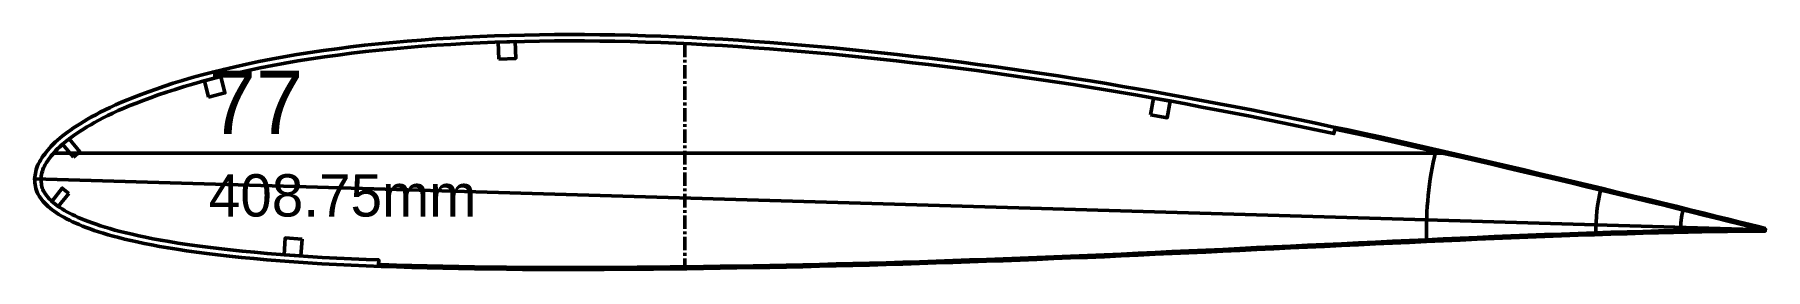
# Model space of a CAD drawing. Header units: metres. Extents: x -3 to 1074, y -15727 to -22.
# Drawn here: x -0.2 to 408.3, y -15527.5 to -15472 of the extents above; entities that cross this region are included whole.
import ezdxf
from ezdxf.enums import TextEntityAlignment as Align

# ---------------------------------------------------------------- set-up
doc = ezdxf.new("R2010")
doc.units = ezdxf.units.M
doc.linetypes.add('CENTER', pattern=[5.08, 3.175, -0.635, 0.635, -0.635])
doc.layers.add('Layer', color=7, linetype='Continuous', lineweight=50)

msp = doc.modelspace()

# ---------------------------------------------------------------- texts
at = {"layer": 'Layer'}
msp.add_text('77', height=15, dxfattribs=at).set_placement((40.87, -15500), align=Align.BOTTOM_LEFT)
msp.add_text('408.75mm', height=10, dxfattribs=at).set_placement((40.87, -15505), align=Align.TOP_LEFT)

# ---------------------------------------------------------------- linework, layer by layer
at = {"layer": 'Layer', "linetype": 'CENTER'}
msp.add_line((153.28, -15474.1), (153.28, -15526.9), dxfattribs=at)
at = {"layer": 'Layer'}
for p, q in [((332.16, -15500), (4.24, -15500)), ((-0.25, -15506.12), (408.33, -15518.12))]:
    msp.add_line(p, q, dxfattribs=at)
for points in [[(408.34, -15517.8), (406.94, -15517.46), (404.7, -15516.91), (402.27, -15516.3), (399.66, -15515.65), (396.87, -15514.96), (393.92, -15514.23), (390.8, -15513.46), (387.56, -15512.65), (384.2, -15511.82), (380.74, -15510.99), (377.2, -15510.15), (373.6, -15509.29), (369.96, -15508.4), (366.29, -15507.51), (362.59, -15506.62), (358.86, -15505.74), (355.12, -15504.88), (351.37, -15503.99), (347.61, -15503.1), (343.85, -15502.21), (340.08, -15501.33), (336.3, -15500.46), (332.52, -15499.62), (328.73, -15498.77), (324.95, -15497.9), (321.17, -15497.03), (317.39, -15496.17), (313.6, -15495.34), (309.8, -15494.53), (306, -15493.75), (302.2, -15492.95), (298.41, -15492.15), (294.61, -15491.35), (290.82, -15490.56), (287.02, -15489.8), (283.21, -15489.07), (279.41, -15488.35), (275.6, -15487.63), (271.8, -15486.9), (268, -15486.2), (264.2, -15485.51), (260.39, -15484.85), (256.58, -15484.21), (252.78, -15483.57), (248.97, -15482.94), (245.17, -15482.32), (241.37, -15481.72), (237.56, -15481.15), (233.76, -15480.61), (229.96, -15480.07), (226.16, -15479.54), (222.36, -15479.02), (218.57, -15478.51), (214.78, -15478.04), (210.98, -15477.58), (207.2, -15477.14), (203.41, -15476.7), (199.63, -15476.28), (195.86, -15475.87), (192.09, -15475.49), (188.32, -15475.13), (184.56, -15474.79), (180.81, -15474.46), (177.06, -15474.14), (173.32, -15473.85), (169.6, -15473.57), (165.89, -15473.32), (162.2, -15473.08), (158.53, -15472.87), (154.87, -15472.68), (151.23, -15472.51), (147.6, -15472.36), (143.97, -15472.24), (140.36, -15472.14), (136.76, -15472.06), (133.17, -15472), (129.58, -15471.97), (126.01, -15471.96), (122.45, -15471.97), (118.91, -15472.01), (115.37, -15472.08), (111.85, -15472.17), (108.35, -15472.29), (104.86, -15472.43), (101.38, -15472.59), (97.93, -15472.79), (94.49, -15473), (91.08, -15473.25), (87.68, -15473.53), (84.32, -15473.83), (80.97, -15474.15), (77.66, -15474.5), (74.38, -15474.89), (71.14, -15475.32), (67.94, -15475.77), (64.78, -15476.23), (61.67, -15476.71), (58.62, -15477.22), (55.62, -15477.78), (52.7, -15478.36), (49.85, -15478.97), (47.08, -15479.6), (44.4, -15480.22), (41.8, -15480.84), (39.31, -15481.48), (36.92, -15482.14), (34.64, -15482.82), (32.47, -15483.49), (30.41, -15484.17), (28.46, -15484.84), (26.62, -15485.49), (24.88, -15486.13), (23.24, -15486.76), (21.69, -15487.37), (20.24, -15487.98), (18.88, -15488.58), (17.6, -15489.18), (16.39, -15489.77), (15.26, -15490.34), (14.19, -15490.91), (13.19, -15491.46), (12.24, -15492.01), (11.34, -15492.54), (10.49, -15493.05), (9.69, -15493.56), (8.93, -15494.06), (8.21, -15494.56), (7.53, -15495.05), (6.88, -15495.54), (6.28, -15496.02), (5.7, -15496.49), (5.16, -15496.97), (4.64, -15497.44), (4.15, -15497.9), (3.7, -15498.37), (3.26, -15498.84), (2.86, -15499.3), (2.48, -15499.76), (2.13, -15500.22), (1.8, -15500.68), (1.49, -15501.13), (1.2, -15501.59), (0.94, -15502.04), (0.69, -15502.5), (0.47, -15502.95), (0.28, -15503.41), (0.13, -15503.87), (0.02, -15504.33), (-0.07, -15504.79), (-0.15, -15505.25), (-0.21, -15505.68), (-0.25, -15506.12), (-0.21, -15506.56), (-0.18, -15507), (-0.14, -15507.46), (-0.07, -15507.92), (0.04, -15508.38), (0.18, -15508.84), (0.36, -15509.3), (0.58, -15509.75), (0.84, -15510.18), (1.12, -15510.6), (1.44, -15511.02), (1.78, -15511.43), (2.14, -15511.84), (2.53, -15512.24), (2.95, -15512.64), (3.4, -15513.02), (3.88, -15513.4), (4.38, -15513.77), (4.91, -15514.13), (5.47, -15514.49), (6.05, -15514.84), (6.67, -15515.19), (7.32, -15515.54), (8, -15515.89), (8.71, -15516.23), (9.46, -15516.58), (10.25, -15516.92), (11.08, -15517.25), (11.95, -15517.59), (12.87, -15517.93), (13.85, -15518.27), (14.87, -15518.62), (15.96, -15518.96), (17.11, -15519.31), (18.32, -15519.65), (19.62, -15519.99), (20.99, -15520.33), (22.45, -15520.67), (24, -15521.02), (25.65, -15521.38), (27.41, -15521.73), (29.27, -15522.08), (31.26, -15522.42), (33.36, -15522.76), (35.59, -15523.09), (37.95, -15523.4), (40.43, -15523.73), (43.03, -15524.07), (45.75, -15524.39), (48.59, -15524.69), (51.53, -15524.97), (54.58, -15525.23), (57.71, -15525.47), (60.93, -15525.71), (64.22, -15525.95), (67.58, -15526.17), (71, -15526.36), (74.47, -15526.53), (77.99, -15526.67), (81.55, -15526.8), (85.15, -15526.93), (88.78, -15527.05), (92.45, -15527.15), (96.14, -15527.23), (99.86, -15527.29), (103.6, -15527.35), (107.36, -15527.41), (111.15, -15527.46), (114.95, -15527.5), (118.77, -15527.52), (122.6, -15527.52), (126.45, -15527.52), (130.32, -15527.51), (134.19, -15527.5), (138.08, -15527.48), (141.98, -15527.46), (145.89, -15527.43), (149.8, -15527.39), (153.73, -15527.34), (157.65, -15527.29), (161.57, -15527.23), (165.49, -15527.17), (169.41, -15527.1), (173.31, -15527.04), (177.22, -15526.96), (181.13, -15526.88), (185.05, -15526.78), (188.97, -15526.68), (192.9, -15526.57), (196.83, -15526.48), (200.76, -15526.38), (204.7, -15526.27), (208.65, -15526.14), (212.59, -15525.99), (216.55, -15525.86), (220.51, -15525.73), (224.47, -15525.6), (228.43, -15525.47), (232.4, -15525.32), (236.37, -15525.14), (240.35, -15524.96), (244.33, -15524.8), (248.31, -15524.66), (252.3, -15524.5), (256.29, -15524.33), (260.28, -15524.13), (264.27, -15523.93), (268.26, -15523.75), (272.26, -15523.58), (276.26, -15523.41), (280.26, -15523.22), (284.26, -15523.01), (288.26, -15522.81), (292.26, -15522.61), (296.27, -15522.42), (300.28, -15522.25), (304.28, -15522.08), (308.29, -15521.88), (312.3, -15521.68), (316.3, -15521.48), (320.31, -15521.29), (324.31, -15521.11), (328.32, -15520.94), (332.32, -15520.76), (336.32, -15520.57), (340.32, -15520.38), (344.31, -15520.2), (348.3, -15520.04), (352.28, -15519.89), (356.24, -15519.74), (360.19, -15519.59), (364.12, -15519.44), (368.02, -15519.31), (371.89, -15519.18), (375.7, -15519.06), (379.45, -15518.96), (383.11, -15518.87), (386.66, -15518.78), (390.09, -15518.7), (393.36, -15518.63), (396.45, -15518.58), (399.36, -15518.53), (402.07, -15518.49), (404.58, -15518.46), (406.89, -15518.44), (408.32, -15518.43)], [(408.23, -15518.24), (406.83, -15517.9), (404.59, -15517.34), (402.16, -15516.73), (399.55, -15516.08), (396.77, -15515.4), (393.81, -15514.67), (390.7, -15513.89), (387.45, -15513.09), (384.09, -15512.26), (380.63, -15511.43), (377.09, -15510.59), (373.5, -15509.72), (369.86, -15508.84), (366.18, -15507.95), (362.49, -15507.06), (358.76, -15506.18), (355.02, -15505.32), (351.27, -15504.43), (347.51, -15503.54), (343.75, -15502.65), (339.98, -15501.76), (336.2, -15500.9), (332.42, -15500.06), (328.63, -15499.21), (324.85, -15498.34), (321.07, -15497.47), (317.29, -15496.61), (313.5, -15495.78), (309.71, -15494.97), (306.72, -15494.36), (306.5, -15495.38), (305.69, -15495.22), (301.89, -15494.42), (298.1, -15493.61), (294.31, -15492.82), (290.52, -15492.03), (286.73, -15491.28), (282.93, -15490.54), (279.13, -15489.83), (275.32, -15489.1), (271.53, -15488.38), (267.73, -15487.67), (263.94, -15486.99), (260.14, -15486.33), (256.33, -15485.69), (252.53, -15485.05), (248.73, -15484.42), (244.94, -15483.8), (241.14, -15483.2), (237.35, -15482.64), (233.55, -15482.09), (229.75, -15481.56), (225.95, -15481.02), (222.17, -15480.5), (218.38, -15480), (214.6, -15479.53), (210.81, -15479.07), (207.03, -15478.63), (203.25, -15478.19), (199.47, -15477.77), (195.71, -15477.37), (191.95, -15476.98), (188.19, -15476.63), (184.43, -15476.28), (180.68, -15475.96), (176.94, -15475.64), (173.21, -15475.34), (169.5, -15475.07), (165.8, -15474.81), (162.12, -15474.58), (158.45, -15474.37), (154.8, -15474.18), (151.17, -15474), (147.55, -15473.86), (143.93, -15473.74), (140.33, -15473.64), (136.73, -15473.56), (133.15, -15473.5), (129.58, -15473.47), (126.02, -15473.46), (122.47, -15473.47), (118.93, -15473.51), (115.41, -15473.58), (111.9, -15473.67), (108.41, -15473.79), (104.93, -15473.93), (101.47, -15474.09), (98.02, -15474.28), (94.6, -15474.5), (91.2, -15474.74), (87.82, -15475.02), (84.46, -15475.32), (81.13, -15475.64), (77.84, -15475.99), (74.58, -15476.38), (71.35, -15476.8), (68.16, -15477.25), (65.01, -15477.71), (61.92, -15478.19), (58.89, -15478.7), (55.92, -15479.25), (53.01, -15479.83), (50.18, -15480.44), (47.42, -15481.06), (44.75, -15481.68), (42.17, -15482.29), (39.71, -15482.93), (37.34, -15483.58), (35.09, -15484.25), (32.94, -15484.92), (30.9, -15485.59), (28.96, -15486.25), (27.14, -15486.9), (25.41, -15487.53), (23.79, -15488.15), (22.27, -15488.75), (20.85, -15489.35), (19.51, -15489.94), (18.25, -15490.53), (17.07, -15491.1), (15.96, -15491.67), (14.92, -15492.22), (13.93, -15492.77), (13, -15493.3), (12.12, -15493.82), (11.29, -15494.32), (10.51, -15494.81), (9.78, -15495.3), (9.09, -15495.78), (8.43, -15496.25), (7.81, -15496.71), (7.23, -15497.17), (6.69, -15497.62), (6.17, -15498.07), (5.68, -15498.52), (5.22, -15498.95), (4.8, -15499.39), (4.39, -15499.82), (4.02, -15500.25), (3.67, -15500.68), (3.34, -15501.1), (3.04, -15501.51), (2.76, -15501.93), (2.5, -15502.34), (2.26, -15502.76), (2.04, -15503.15), (1.86, -15503.52), (1.71, -15503.87), (1.59, -15504.24), (1.49, -15504.63), (1.4, -15505.04), (1.33, -15505.46), (1.28, -15505.78), (1.25, -15506.17), (1.28, -15506.45), (1.31, -15506.85), (1.35, -15507.23), (1.4, -15507.59), (1.47, -15507.94), (1.57, -15508.29), (1.71, -15508.64), (1.87, -15508.98), (2.08, -15509.34), (2.32, -15509.7), (2.6, -15510.07), (2.9, -15510.43), (3.21, -15510.79), (3.56, -15511.15), (3.93, -15511.5), (4.34, -15511.85), (4.76, -15512.19), (5.22, -15512.53), (5.72, -15512.87), (6.24, -15513.2), (6.79, -15513.54), (7.38, -15513.87), (8, -15514.2), (8.65, -15514.54), (9.33, -15514.87), (10.05, -15515.2), (10.81, -15515.53), (11.62, -15515.86), (12.47, -15516.19), (13.37, -15516.52), (14.32, -15516.85), (15.33, -15517.19), (16.39, -15517.53), (17.51, -15517.86), (18.71, -15518.2), (19.98, -15518.53), (21.34, -15518.87), (22.79, -15519.21), (24.32, -15519.56), (25.95, -15519.91), (27.68, -15520.25), (29.53, -15520.6), (31.49, -15520.94), (33.58, -15521.28), (35.79, -15521.6), (38.15, -15521.92), (40.62, -15522.25), (43.21, -15522.58), (45.91, -15522.9), (48.73, -15523.2), (51.66, -15523.47), (54.69, -15523.73), (57.83, -15523.97), (61.04, -15524.22), (64.32, -15524.46), (67.66, -15524.67), (71.07, -15524.86), (74.53, -15525.03), (78.04, -15525.17), (80.99, -15525.28), (80.95, -15526.33), (81.57, -15526.35), (85.16, -15526.49), (88.79, -15526.61), (92.46, -15526.7), (96.15, -15526.78), (99.87, -15526.84), (103.61, -15526.9), (107.37, -15526.96), (111.15, -15527.01), (114.95, -15527.05), (118.77, -15527.07), (122.6, -15527.07), (126.45, -15527.07), (130.32, -15527.06), (134.19, -15527.05), (138.08, -15527.03), (141.98, -15527.01), (145.88, -15526.98), (149.8, -15526.94), (153.72, -15526.89), (157.64, -15526.84), (161.57, -15526.78), (165.49, -15526.72), (169.4, -15526.65), (173.31, -15526.59), (177.21, -15526.51), (181.12, -15526.43), (185.04, -15526.33), (188.96, -15526.23), (192.89, -15526.12), (196.82, -15526.03), (200.75, -15525.93), (204.69, -15525.82), (208.63, -15525.69), (212.58, -15525.54), (216.53, -15525.41), (220.49, -15525.28), (224.45, -15525.15), (228.42, -15525.02), (232.38, -15524.87), (236.36, -15524.69), (240.33, -15524.51), (244.31, -15524.35), (248.3, -15524.21), (252.28, -15524.05), (256.26, -15523.88), (260.25, -15523.68), (264.25, -15523.48), (268.24, -15523.3), (272.24, -15523.13), (276.24, -15522.96), (280.24, -15522.77), (284.24, -15522.57), (288.24, -15522.36), (292.24, -15522.16), (296.25, -15521.98), (300.26, -15521.8), (304.26, -15521.63), (308.27, -15521.43), (312.27, -15521.23), (316.28, -15521.03), (320.29, -15520.84), (324.29, -15520.66), (328.3, -15520.49), (332.3, -15520.31), (336.3, -15520.12), (340.3, -15519.93), (344.29, -15519.75), (348.28, -15519.59), (352.26, -15519.44), (356.23, -15519.29), (360.18, -15519.14), (364.11, -15518.99), (368.01, -15518.86), (371.87, -15518.73), (375.69, -15518.61), (379.43, -15518.52), (383.1, -15518.42), (386.65, -15518.33), (390.08, -15518.25), (393.35, -15518.18), (396.45, -15518.13), (399.35, -15518.08), (402.06, -15518.04), (404.57, -15518.01), (406.88, -15517.99), (408.32, -15517.98)]]:
    msp.add_lwpolyline(points, close=True, dxfattribs=at)
for points in [[(109.34, -15477.76), (113.34, -15477.62), (113.21, -15473.63), (109.21, -15473.76), (109.34, -15477.76)], [(40.82, -15486.77), (44.69, -15485.78), (43.7, -15481.9), (39.82, -15482.9), (40.82, -15486.77)], [(263.21, -15490.92), (267.14, -15491.63), (267.85, -15487.69), (263.92, -15486.98), (263.21, -15490.92)], [(8.9, -15500.98), (10.45, -15499.71), (7.91, -15496.62), (6.36, -15497.89), (8.9, -15500.98)], [(7.85, -15509.54), (6.29, -15508.29), (3.79, -15511.41), (5.35, -15512.66), (7.85, -15509.54)], [(62.93, -15520.35), (58.94, -15520.05), (58.64, -15524.03), (62.63, -15524.34), (62.93, -15520.35)]]:
    msp.add_lwpolyline(points, dxfattribs=at)
for radius, start, end in [(80, 166.6365, -178.3007), (40, 166.442, -178.9512), (20, 166.4819, -179.4983)]:
    msp.add_arc((408.33, -15518.12), radius, start, end, dxfattribs=at)

msp.set_redraw_order([(e.dxf.handle, doc.entitydb.next_handle()) for e in msp.query("TEXT MTEXT ATTDEF DIMENSION ARC_DIMENSION")])  # texts and dimensions are drawn at this point

doc.saveas('drawing.dxf')
